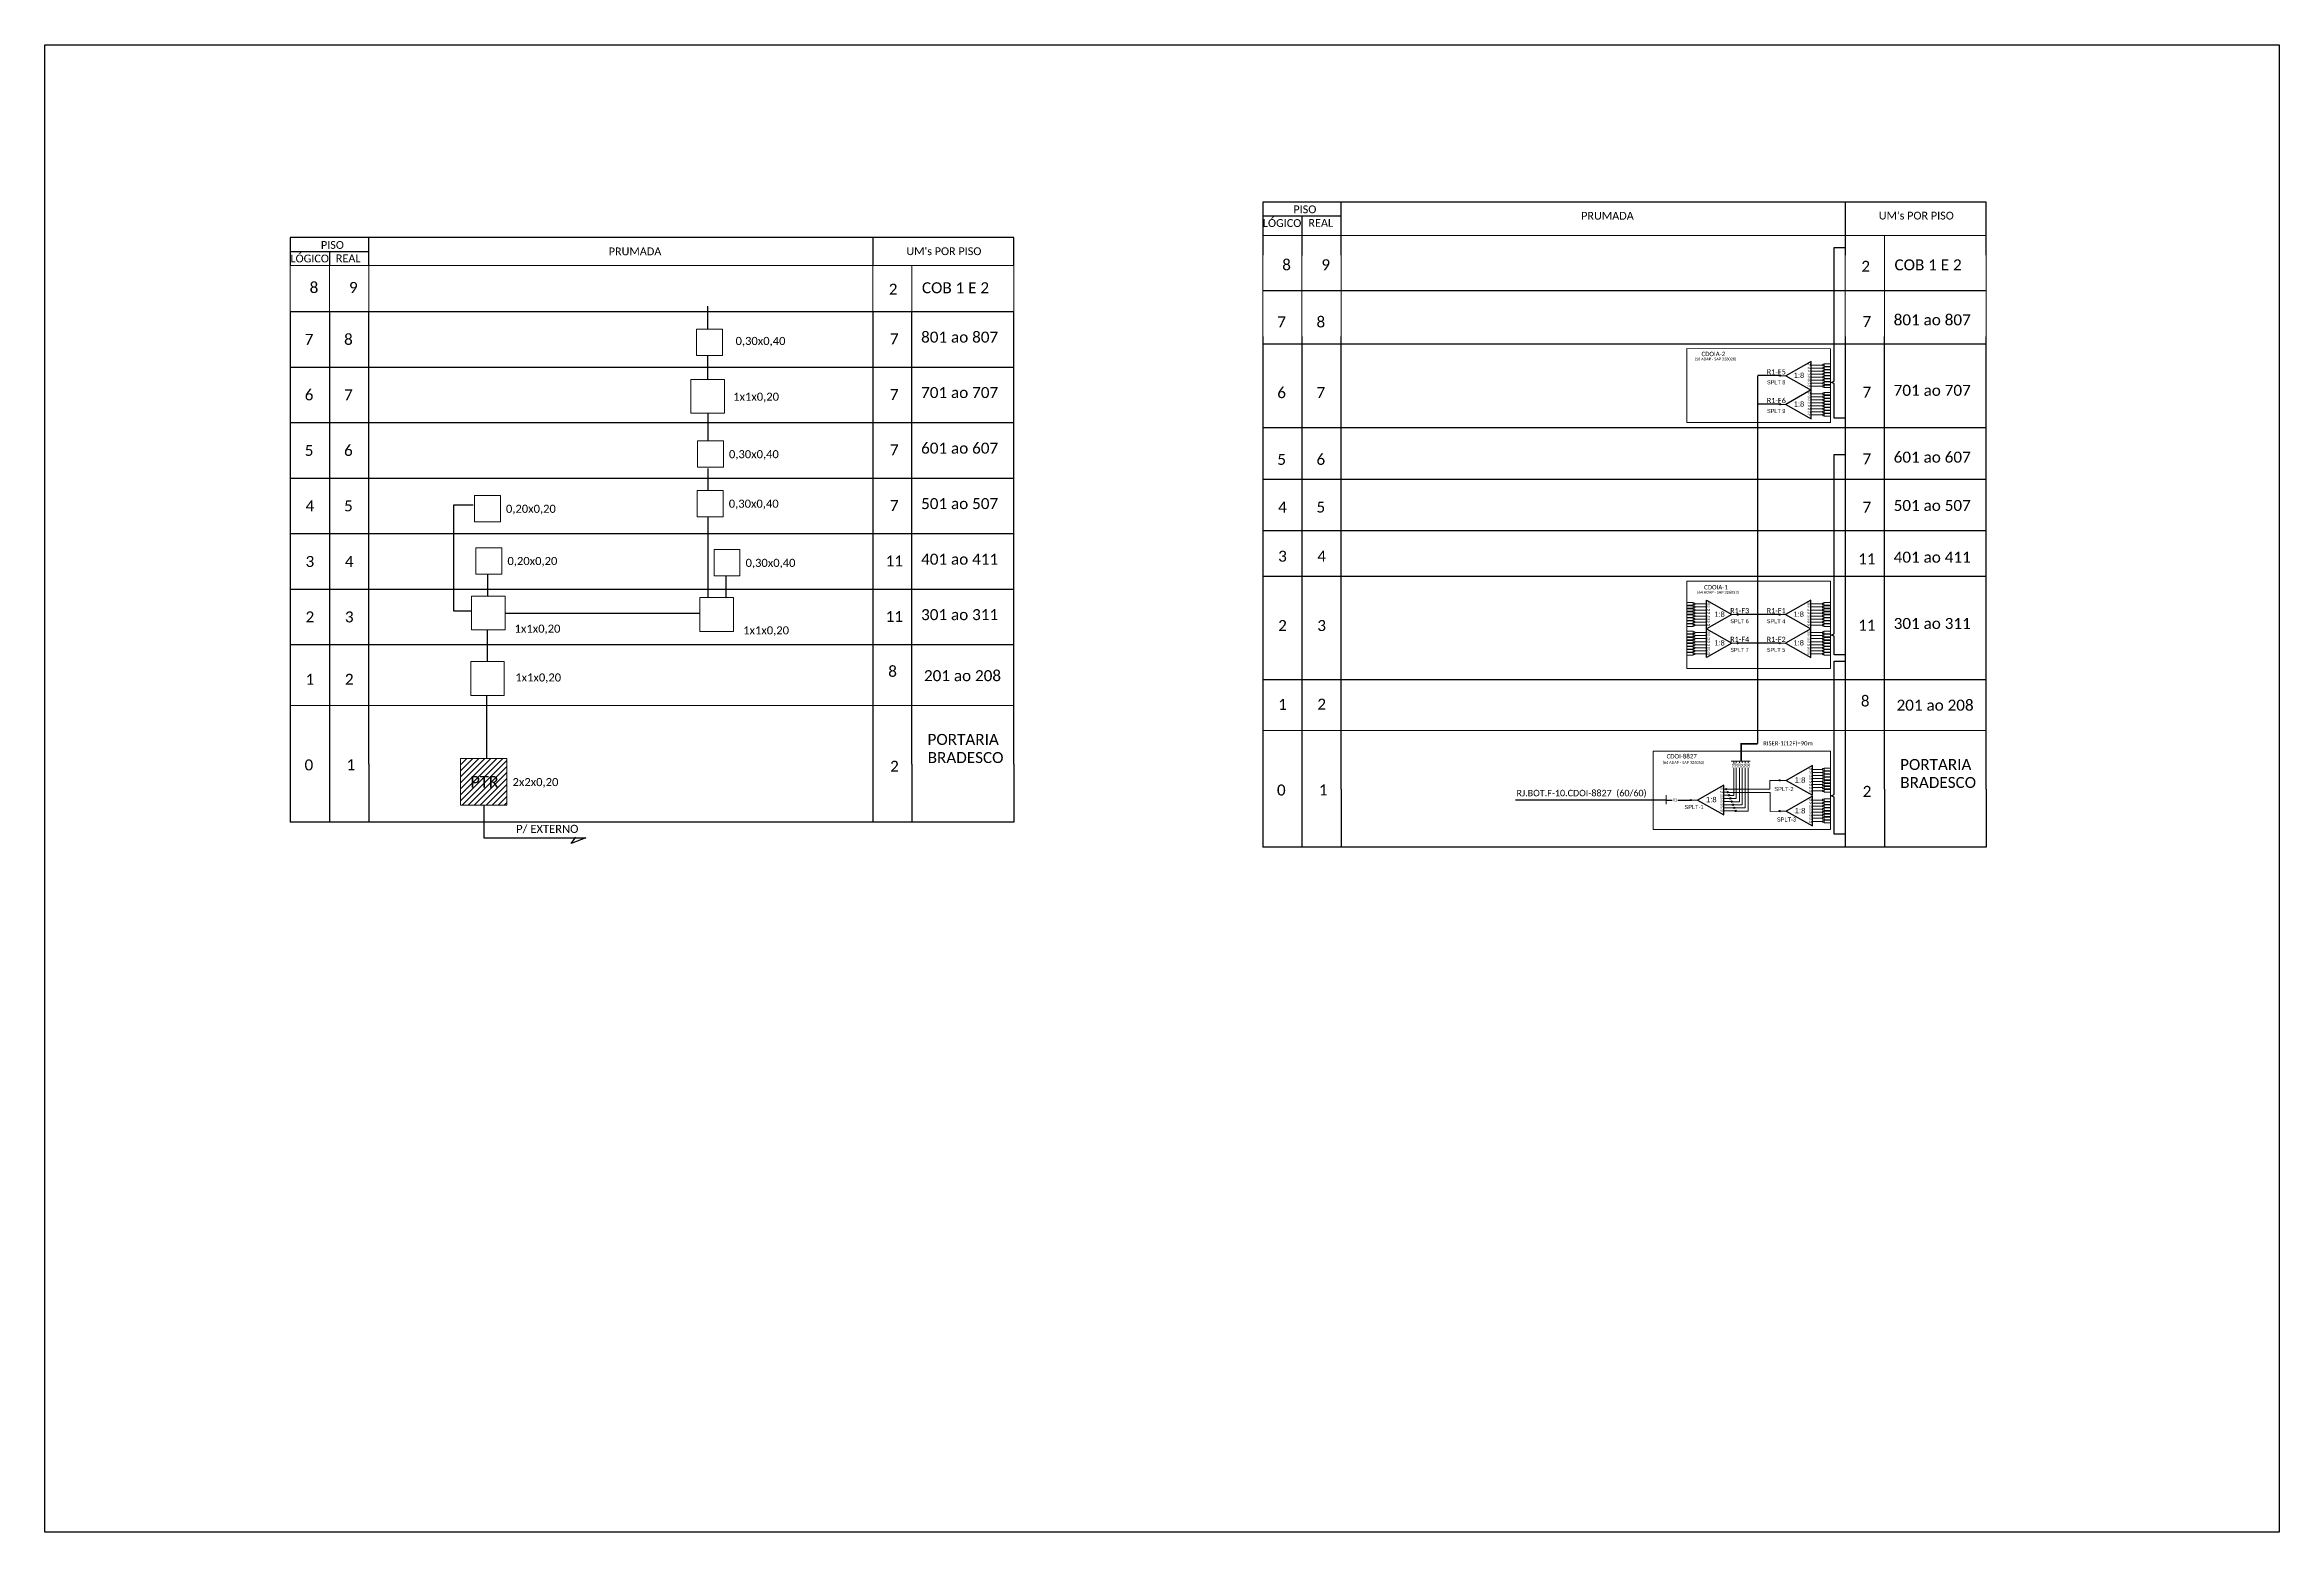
# Model space of a CAD drawing. Header units: metres. Extents: x -36 to 590097, y -8 to 9716508.
# Drawn here: x 588779 to 590097, y 9714613 to 9715491 of the extents above; entities that cross this region are included whole.
import ezdxf
from ezdxf.enums import TextEntityAlignment as Align

# ---------------------------------------------------------------- set-up
doc = ezdxf.new("R2010")
doc.units = ezdxf.units.M
doc.header["$LTSCALE"] = 0.5
doc.header["$MEASUREMENT"] = 0
doc.header["$PDMODE"] = 33
doc.header["$PDSIZE"] = 1e-05
doc.layers.add('DROP DE CLIENTE', color=140, linetype='Continuous')
doc.styles.add('ARIAL', font='arial.ttf')
doc.styles.add('WMF-Calibri0', font='calibri.ttf')

# ---------------------------------------------------------------- blocks, each defined once
blk = doc.blocks.new('SPLT_1-8_DIV_DIR')
h = blk.add_hatch(color=3)
h.dxf.hatch_style = 1
edge = h.paths.add_edge_path()
edge.add_arc((12.77, 4.04), 0.242, 0, 360)
h = blk.add_hatch(color=3)
h.dxf.hatch_style = 1
edge = h.paths.add_edge_path()
edge.add_arc((13.27, 2.88), 0.242, 0, 360)
h = blk.add_hatch(color=3)
h.dxf.hatch_style = 1
edge = h.paths.add_edge_path()
edge.add_arc((13.77, 1.73), 0.242, 0, 360)
h = blk.add_hatch(color=3)
h.dxf.hatch_style = 1
edge = h.paths.add_edge_path()
edge.add_arc((14.27, 0.58), 0.242, 0, 360)
h = blk.add_hatch(color=3)
h.dxf.hatch_style = 1
edge = h.paths.add_edge_path()
edge.add_arc((14.77, -0.58), 0.242, 0, 360)
h = blk.add_hatch(color=3)
h.dxf.hatch_style = 1
edge = h.paths.add_edge_path()
edge.add_arc((15.27, -1.73), 0.242, 0, 360)
h = blk.add_hatch(color=3)
h.dxf.hatch_style = 1
edge = h.paths.add_edge_path()
edge.add_arc((15.77, -2.88), 0.242, 0, 360)
h = blk.add_hatch(color=3)
h.dxf.hatch_style = 1
edge = h.paths.add_edge_path()
edge.add_arc((16.27, -4.04), 0.242, 0, 360)
at = {"color": 1, "lineweight": 0}
blk.add_lwpolyline([(2.22, 0), (0, 0)], dxfattribs=at)
at = {"color": 1}
blk.add_lwpolyline([(11.89, 5.45), (2.22, 0), (11.89, -5.45), (11.89, 5.45)], dxfattribs=at)
at = {"color": 7, "lineweight": 0}
for points in [[(12.77, 4.04), (11.89, 4.04)], [(11.89, 2.88), (13.27, 2.88)], [(11.89, 1.73), (13.77, 1.73)], [(11.89, 0.58), (14.27, 0.58)], [(11.89, -0.58), (14.77, -0.58)], [(11.89, -1.73), (15.27, -1.73)], [(11.89, -2.88), (15.77, -2.88)], [(11.89, -4.04), (16.27, -4.04)]]:
    blk.add_lwpolyline(points, dxfattribs=at)
at = {"color": 3}
for centre in [(12.77, 4.04), (13.27, 2.88), (13.77, 1.73), (14.27, 0.58), (14.77, -0.58), (15.27, -1.73), (15.77, -2.88), (16.27, -4.04)]:
    blk.add_circle(centre, 0.242, dxfattribs=at)
at = {"color": 1, "style": 'ARIAL'}
for s, height, p in [('1:8', 2, (5.35, -0.85)), ('S1', 0.75, (10.52, 3.77)), ('S2', 0.75, (10.52, 2.58)), ('S3', 0.75, (10.52, 1.37)), ('S4', 0.75, (10.52, 0.19)), ('S5', 0.75, (10.52, -1.02)), ('S6', 0.75, (10.52, -2.14)), ('S7', 0.75, (10.52, -3.24)), ('S8', 0.75, (10.52, -4.36))]:
    blk.add_text(s, height=height, dxfattribs=at).set_placement(p)
blk = doc.blocks.new('SPLITTER_')
blk.add_point((0, 0))
at = {"style": 'ARIAL', "flags": 4}
blk.add_attdef('SPLT', (0, -3.26), '', height=1.5, dxfattribs=at)
blk = doc.blocks.new('SPLT_1-8_SC-APC')
at = {"color": 1, "lineweight": 0}
blk.add_lwpolyline([(-17.04, -7.55), (-19.26, -7.55)], dxfattribs=at)
at = {"color": 1}
blk.add_lwpolyline([(-7.37, -2.1), (-17.04, -7.55), (-7.37, -13), (-7.37, -2.1)], dxfattribs=at)
at = {"color": 3, "lineweight": 0}
for points in [[(-2.99, -3.51), (-7.37, -3.51)], [(-7.37, -4.66), (-2.99, -4.66)], [(-7.37, -5.82), (-2.99, -5.82)], [(-7.37, -6.97), (-2.99, -6.97)], [(-7.37, -8.12), (-2.99, -8.12)], [(-2.41, -3.02), (-2.41, -4)], [(-2.41, -3.02), (0, -3.02)], [(-2.41, -4), (0, -4)], [(-2.41, -4.17), (-2.41, -5.16)], [(-2.41, -4.17), (0, -4.17)], [(-2.41, -5.16), (0, -5.16)], [(-2.41, -5.32), (-2.41, -6.31)], [(-2.41, -5.32), (0, -5.32)], [(-2.41, -6.31), (0, -6.31)], [(-2.41, -6.48), (-2.41, -7.46)], [(-2.41, -6.48), (0, -6.48)], [(-2.41, -7.46), (0, -7.46)], [(-2.41, -7.63), (-2.41, -8.62)], [(-2.41, -7.63), (0, -7.63)], [(-7.37, -9.28), (-2.99, -9.28)], [(-7.37, -10.43), (-2.99, -10.43)], [(-7.37, -11.58), (-2.99, -11.58)], [(-2.41, -8.62), (0, -8.62)], [(-2.41, -8.78), (-2.41, -9.77)], [(-2.41, -8.78), (0, -8.78)], [(-2.41, -9.77), (0, -9.77)], [(-2.41, -9.94), (-2.41, -10.92)], [(-2.41, -9.94), (0, -9.94)], [(-2.41, -10.92), (0, -10.92)], [(-2.41, -11.09), (-2.41, -12.08)], [(-2.41, -11.09), (0, -11.09)], [(-2.41, -12.08), (0, -12.08)]]:
    blk.add_lwpolyline(points, dxfattribs=at)
for points in [[(-2.99, -3.22), (-2.41, -3.22), (-2.41, -3.8), (-2.99, -3.8)], [(-2.99, -4.38), (-2.41, -4.38), (-2.41, -4.95), (-2.99, -4.95)], [(-2.99, -5.53), (-2.41, -5.53), (-2.41, -6.1), (-2.99, -6.1)], [(-2.99, -6.68), (-2.41, -6.68), (-2.41, -7.26), (-2.99, -7.26)], [(-2.99, -7.84), (-2.41, -7.84), (-2.41, -8.41), (-2.99, -8.41)], [(-2.99, -8.99), (-2.41, -8.99), (-2.41, -9.56), (-2.99, -9.56)], [(-2.99, -10.14), (-2.41, -10.14), (-2.41, -10.72), (-2.99, -10.72)], [(-2.99, -11.3), (-2.41, -11.3), (-2.41, -11.87), (-2.99, -11.87)]]:
    blk.add_lwpolyline(points, close=True, dxfattribs=at)
at = {"color": 1, "style": 'ARIAL'}
for s, height, p in [('1:8', 2, (-13.91, -8.4)), ('S1', 0.75, (-8.74, -3.78)), ('S2', 0.75, (-8.74, -4.97)), ('S3', 0.75, (-8.74, -6.18)), ('S4', 0.75, (-8.74, -7.36)), ('S5', 0.75, (-8.74, -8.57)), ('S6', 0.75, (-8.74, -9.69)), ('S7', 0.75, (-8.74, -10.78)), ('S8', 0.75, (-8.74, -11.9))]:
    blk.add_text(s, height=height, dxfattribs=at).set_placement(p)
blk = doc.blocks.new('SPLT_1-8_SC-APC_ESQ')
at = {"color": 3, "lineweight": 0}
for points in [[(2.41, -3.02), (0, -3.02)], [(2.41, -4), (0, -4)], [(2.41, -4.17), (0, -4.17)], [(2.41, -5.16), (0, -5.16)], [(2.41, -5.32), (0, -5.32)], [(2.41, -6.31), (0, -6.31)], [(2.41, -6.48), (0, -6.48)], [(2.41, -7.46), (0, -7.46)], [(2.41, -7.63), (0, -7.63)], [(2.41, -3.02), (2.41, -4)], [(2.41, -4.17), (2.41, -5.16)], [(2.41, -5.32), (2.41, -6.31)], [(2.41, -6.48), (2.41, -7.46)], [(2.41, -7.63), (2.41, -8.62)], [(2.99, -3.51), (7.37, -3.51)], [(7.37, -4.66), (2.99, -4.66)], [(7.37, -5.82), (2.99, -5.82)], [(7.37, -6.97), (2.99, -6.97)], [(7.37, -8.12), (2.99, -8.12)], [(2.41, -8.62), (0, -8.62)], [(2.41, -8.78), (0, -8.78)], [(2.41, -9.77), (0, -9.77)], [(2.41, -9.94), (0, -9.94)], [(2.41, -10.92), (0, -10.92)], [(2.41, -11.09), (0, -11.09)], [(2.41, -12.08), (0, -12.08)], [(2.41, -8.78), (2.41, -9.77)], [(2.41, -9.94), (2.41, -10.92)], [(2.41, -11.09), (2.41, -12.08)], [(7.37, -9.28), (2.99, -9.28)], [(7.37, -10.43), (2.99, -10.43)], [(7.37, -11.58), (2.99, -11.58)]]:
    blk.add_lwpolyline(points, dxfattribs=at)
for points in [[(2.99, -3.22), (2.41, -3.22), (2.41, -3.8), (2.99, -3.8)], [(2.99, -4.38), (2.41, -4.38), (2.41, -4.95), (2.99, -4.95)], [(2.99, -5.53), (2.41, -5.53), (2.41, -6.1), (2.99, -6.1)], [(2.99, -6.68), (2.41, -6.68), (2.41, -7.26), (2.99, -7.26)], [(2.99, -7.84), (2.41, -7.84), (2.41, -8.41), (2.99, -8.41)], [(2.99, -8.99), (2.41, -8.99), (2.41, -9.56), (2.99, -9.56)], [(2.99, -10.14), (2.41, -10.14), (2.41, -10.72), (2.99, -10.72)], [(2.99, -11.3), (2.41, -11.3), (2.41, -11.87), (2.99, -11.87)]]:
    blk.add_lwpolyline(points, close=True, dxfattribs=at)
at = {"color": 1}
blk.add_lwpolyline([(7.37, -2.1), (17.04, -7.55), (7.37, -13), (7.37, -2.1)], dxfattribs=at)
at = {"color": 1, "lineweight": 0}
blk.add_lwpolyline([(17.04, -7.55), (19.26, -7.55)], dxfattribs=at)
at = {"color": 1, "style": 'ARIAL'}
for s, height, p in [('S5', 0.75, (7.55, -8.57)), ('S3', 0.75, (7.55, -6.18)), ('S4', 0.75, (7.55, -7.36)), ('S2', 0.75, (7.56, -4.97)), ('S1', 0.75, (7.7, -3.78)), ('1:8', 2, (10.45, -8.4)), ('S6', 0.75, (7.55, -9.69)), ('S7', 0.75, (7.55, -10.78)), ('S8', 0.75, (7.55, -11.9))]:
    blk.add_text(s, height=height, dxfattribs=at).set_placement(p)

msp = doc.modelspace()

# ---------------------------------------------------------------- hatches: boundary and pattern name
h = msp.add_hatch(color=3)
h.dxf.hatch_style = 1
edge = h.paths.add_edge_path()
edge.add_arc((589802.2, 9715295.3), 0.398, 0, 360)
h = msp.add_hatch(color=3)
h.dxf.hatch_style = 1
edge = h.paths.add_edge_path()
edge.add_arc((589802.2, 9715278.4), 0.398, 0, 360)
h = msp.add_hatch(color=3)
h.dxf.hatch_style = 1
edge = h.paths.add_edge_path()
edge.add_arc((589777.3, 9715154.4), 0.398, 0, 360)
h = msp.add_hatch(color=3)
h.dxf.hatch_style = 1
edge = h.paths.add_edge_path()
edge.add_arc((589802.1, 9715154.4), 0.398, 0, 360)
h = msp.add_hatch(color=3)
h.dxf.hatch_style = 1
edge = h.paths.add_edge_path()
edge.add_arc((589777.3, 9715137.5), 0.398, 0, 360)
h = msp.add_hatch(color=3)
h.dxf.hatch_style = 1
edge = h.paths.add_edge_path()
edge.add_arc((589802.1, 9715137.5), 0.398, 0, 360)
h = msp.add_hatch()
h.set_pattern_fill('ANSI31', color=1, scale=20, style=0)
h.set_pattern_definition([(45, (587801.0957, 9714273.943), (-1.767767, 1.767767), [])])
h.paths.add_polyline_path([(589024.3, 9715041.9), (589051.5, 9715041.9), (589051.5, 9715069.4), (589024.3, 9715069.4)])
h.paths.add_polyline_path([(589028.3, 9715050.6), (589048.5, 9715050.6), (589048.5, 9715060.9), (589028.3, 9715060.9)], flags=24)
h = msp.add_hatch(color=3)
h.dxf.hatch_style = 1
edge = h.paths.add_edge_path()
edge.add_arc((589749.7, 9715045), 0.387, 0, 360)
h = msp.add_hatch(color=3)
h.dxf.hatch_style = 1
edge = h.paths.add_edge_path()
edge.add_arc((589802.1, 9715056.6), 0.387, 0, 360)
h = msp.add_hatch(color=3)
h.dxf.hatch_style = 1
edge = h.paths.add_edge_path()
edge.add_arc((589802.1, 9715038.5), 0.387, 0, 360)

# ---------------------------------------------------------------- linework, layer by layer
at = {"color": 3}
for p, q in [((589834.3, 9715360.8), (589834.3, 9715370.9)), ((589834.3, 9715370.9), (589840.6, 9715370.9)), ((589834.3, 9715238.8), (589834.3, 9715248.8)), ((589834.3, 9715248.8), (589840.6, 9715248.8)), ((589170.2, 9715227.8), (589170.2, 9715240.5)), ((589170.2, 9715164.6), (589170.2, 9715211.6)), ((589040.4, 9715165.6), (589040.4, 9715178.3)), ((589180.9, 9715164.5), (589180.9, 9715177.2)), ((589050.6, 9715155.3), (589165.4, 9715155.3)), ((589040.1, 9715126.9), (589040.1, 9715145.1)), ((589834.3, 9715116.9), (589834.3, 9715126.9)), ((589834.3, 9715126.9), (589840.6, 9715126.9)), ((589039.8, 9715069.9), (589039.8, 9715106.6))]:
    msp.add_line(p, q, dxfattribs=at)
at = {"color": 0}
for p, q in [((588923.8, 9715066.1), (588923.8, 9715031.9)), ((588947, 9715066.1), (588947, 9715031.9)), ((588970.1, 9715066.1), (588970.1, 9715031.9)), ((589267.3, 9715066.1), (589267.3, 9715031.9)), ((589290.4, 9715066.1), (589290.4, 9715031.9)), ((589497.3, 9715051.3), (589497.3, 9715017.2)), ((589520.4, 9715051.3), (589520.4, 9715017.2)), ((589543.6, 9715051.3), (589543.6, 9715017.2)), ((589840.7, 9715051.3), (589840.7, 9715017.2)), ((589863.9, 9715051.3), (589863.9, 9715017.2))]:
    msp.add_line(p, q, dxfattribs=at)
for p, q in [((589350.5, 9715066.1), (589350.5, 9715031.9)), ((589923.9, 9715051.3), (589923.9, 9715017.2)), ((589350.5, 9715031.9), (588923.8, 9715031.9)), ((589923.9, 9715017.2), (589497.3, 9715017.2))]:
    msp.add_line(p, q)
at = {"color": 3, "lineweight": 0}
for p, q in [((589827.4, 9715063), (589821.4, 9715063)), ((589821.4, 9715061.2), (589827.4, 9715061.2)), ((589821.4, 9715059.5), (589827.4, 9715059.5)), ((589827.4, 9715063.5), (589828.3, 9715063.5)), ((589827.4, 9715062.6), (589827.4, 9715063.5)), ((589828.3, 9715062.6), (589827.4, 9715062.6)), ((589827.4, 9715061.7), (589828.3, 9715061.7)), ((589827.4, 9715060.8), (589827.4, 9715061.7)), ((589828.3, 9715060.8), (589827.4, 9715060.8)), ((589827.4, 9715059.9), (589828.3, 9715059.9)), ((589827.4, 9715059), (589827.4, 9715059.9)), ((589828.3, 9715059), (589827.4, 9715059)), ((589827.4, 9715058.1), (589828.3, 9715058.1)), ((589827.4, 9715057.2), (589827.4, 9715058.1)), ((589828.3, 9715063.8), (589828.3, 9715062.3)), ((589828.3, 9715063.8), (589832, 9715063.8)), ((589828.3, 9715063.5), (589828.3, 9715062.6)), ((589828.3, 9715062.3), (589832, 9715062.3)), ((589828.3, 9715062), (589828.3, 9715060.5)), ((589828.3, 9715062), (589832, 9715062)), ((589828.3, 9715061.7), (589828.3, 9715060.8)), ((589828.3, 9715060.5), (589832, 9715060.5)), ((589828.3, 9715060.2), (589828.3, 9715058.7)), ((589828.3, 9715060.2), (589832, 9715060.2)), ((589828.3, 9715059.9), (589828.3, 9715059)), ((589828.3, 9715058.7), (589832, 9715058.7)), ((589828.3, 9715058.4), (589828.3, 9715056.9)), ((589828.3, 9715058.4), (589832, 9715058.4)), ((589828.3, 9715058.1), (589828.3, 9715057.2)), ((589821.4, 9715057.7), (589827.4, 9715057.7)), ((589821.4, 9715055.9), (589827.4, 9715055.9)), ((589821.4, 9715054.1), (589827.4, 9715054.1)), ((589821.4, 9715052.3), (589827.4, 9715052.3)), ((589821.4, 9715050.5), (589827.4, 9715050.5)), ((589827.4, 9715045), (589821.5, 9715045)), ((589828.3, 9715057.2), (589827.4, 9715057.2)), ((589827.4, 9715056.3), (589828.3, 9715056.3)), ((589827.4, 9715055.4), (589827.4, 9715056.3)), ((589828.3, 9715055.4), (589827.4, 9715055.4)), ((589827.4, 9715054.5), (589828.3, 9715054.5)), ((589827.4, 9715053.6), (589827.4, 9715054.5)), ((589828.3, 9715053.6), (589827.4, 9715053.6)), ((589827.4, 9715052.7), (589828.3, 9715052.7)), ((589827.4, 9715051.8), (589827.4, 9715052.7)), ((589828.3, 9715051.8), (589827.4, 9715051.8)), ((589827.4, 9715050.9), (589828.3, 9715050.9)), ((589827.4, 9715050), (589827.4, 9715050.9)), ((589828.3, 9715050), (589827.4, 9715050)), ((589827.4, 9715045.4), (589828.3, 9715045.4)), ((589827.4, 9715044.5), (589827.4, 9715045.4)), ((589828.3, 9715056.9), (589832, 9715056.9)), ((589828.3, 9715056.6), (589828.3, 9715055.1)), ((589828.3, 9715056.6), (589832, 9715056.6)), ((589828.3, 9715056.3), (589828.3, 9715055.4)), ((589828.3, 9715055.1), (589832, 9715055.1)), ((589828.3, 9715054.8), (589828.3, 9715053.3)), ((589828.3, 9715054.8), (589832, 9715054.8)), ((589828.3, 9715054.5), (589828.3, 9715053.6)), ((589828.3, 9715053.3), (589832, 9715053.3)), ((589828.3, 9715053), (589828.3, 9715051.5)), ((589828.3, 9715053), (589832, 9715053)), ((589828.3, 9715052.7), (589828.3, 9715051.8)), ((589828.3, 9715051.5), (589832, 9715051.5)), ((589828.3, 9715051.2), (589828.3, 9715049.7)), ((589828.3, 9715051.2), (589832, 9715051.2)), ((589828.3, 9715050.9), (589828.3, 9715050)), ((589828.3, 9715049.7), (589832, 9715049.7)), ((589828.3, 9715045.7), (589828.3, 9715044.2)), ((589828.3, 9715045.7), (589832, 9715045.7)), ((589828.3, 9715045.4), (589828.3, 9715044.5)), ((589821.5, 9715043.2), (589827.4, 9715043.2)), ((589821.5, 9715041.4), (589827.4, 9715041.4)), ((589821.5, 9715039.6), (589827.4, 9715039.6)), ((589821.5, 9715037.8), (589827.4, 9715037.8)), ((589821.5, 9715036), (589827.4, 9715036)), ((589821.5, 9715034.2), (589827.4, 9715034.2)), ((589821.5, 9715032.4), (589827.4, 9715032.4)), ((589828.3, 9715044.5), (589827.4, 9715044.5)), ((589827.4, 9715043.6), (589828.3, 9715043.6)), ((589827.4, 9715042.7), (589827.4, 9715043.6)), ((589828.3, 9715042.7), (589827.4, 9715042.7)), ((589827.4, 9715041.8), (589828.3, 9715041.8)), ((589827.4, 9715040.9), (589827.4, 9715041.8)), ((589828.3, 9715040.9), (589827.4, 9715040.9)), ((589827.4, 9715040), (589828.3, 9715040)), ((589827.4, 9715039.1), (589827.4, 9715040)), ((589828.3, 9715039.1), (589827.4, 9715039.1)), ((589827.4, 9715038.2), (589828.3, 9715038.2)), ((589827.4, 9715037.3), (589827.4, 9715038.2)), ((589828.3, 9715037.3), (589827.4, 9715037.3)), ((589827.4, 9715036.4), (589828.3, 9715036.4)), ((589827.4, 9715035.5), (589827.4, 9715036.4)), ((589828.3, 9715035.5), (589827.4, 9715035.5)), ((589827.4, 9715034.6), (589828.3, 9715034.6)), ((589827.4, 9715033.7), (589827.4, 9715034.6)), ((589828.3, 9715033.7), (589827.4, 9715033.7)), ((589827.4, 9715032.8), (589828.3, 9715032.8)), ((589827.4, 9715031.9), (589827.4, 9715032.8)), ((589828.3, 9715031.9), (589827.4, 9715031.9)), ((589828.3, 9715044.2), (589832, 9715044.2)), ((589828.3, 9715043.9), (589828.3, 9715042.4)), ((589828.3, 9715043.9), (589832, 9715043.9)), ((589828.3, 9715043.6), (589828.3, 9715042.7)), ((589828.3, 9715042.4), (589832, 9715042.4)), ((589828.3, 9715042.1), (589828.3, 9715040.6)), ((589828.3, 9715042.1), (589832, 9715042.1)), ((589828.3, 9715041.8), (589828.3, 9715040.9)), ((589828.3, 9715040.6), (589832, 9715040.6)), ((589828.3, 9715040.3), (589828.3, 9715038.8)), ((589828.3, 9715040.3), (589832, 9715040.3)), ((589828.3, 9715040), (589828.3, 9715039.1)), ((589828.3, 9715038.8), (589832, 9715038.8)), ((589828.3, 9715038.5), (589828.3, 9715037)), ((589828.3, 9715038.5), (589832, 9715038.5)), ((589828.3, 9715038.2), (589828.3, 9715037.3)), ((589828.3, 9715037), (589832, 9715037)), ((589828.3, 9715036.7), (589828.3, 9715035.2)), ((589828.3, 9715036.7), (589832, 9715036.7)), ((589828.3, 9715036.4), (589828.3, 9715035.5)), ((589828.3, 9715035.2), (589832, 9715035.2)), ((589828.3, 9715034.9), (589828.3, 9715033.4)), ((589828.3, 9715034.9), (589832, 9715034.9)), ((589828.3, 9715034.6), (589828.3, 9715033.7)), ((589828.3, 9715033.4), (589832, 9715033.4)), ((589828.3, 9715033.1), (589828.3, 9715031.6)), ((589828.3, 9715033.1), (589832, 9715033.1)), ((589828.3, 9715032.8), (589828.3, 9715031.9)), ((589828.3, 9715031.6), (589832, 9715031.6))]:
    msp.add_line(p, q, dxfattribs=at)
msp.add_lwpolyline([(590096.7, 9714613.1), (588779, 9714613.1), (588779, 9715490.5), (590096.7, 9715490.5)], close=True)
at = {"color": 0}
for points in [[(589923.9, 9715397.7), (589497.3, 9715397.7)], [(589497.3, 9715389.5), (589543.6, 9715389.5)], [(589350.5, 9715376.7), (588923.8, 9715376.7)], [(588923.8, 9715368.5), (588970.1, 9715368.5)], [(589497.3, 9715345.5), (589923.9, 9715345.5)], [(588923.8, 9715333.1), (589350.5, 9715333.1)]]:
    msp.add_lwpolyline(points, dxfattribs=at)
for points in [[(589497.3, 9715397.7), (589497.3, 9715366.4)], [(589520.4, 9715389.5), (589520.4, 9715366.2)], [(589543.6, 9715366.3), (589543.6, 9715397.7)], [(589840.7, 9715397.7), (589840.7, 9715366.3)], [(589923.9, 9715366.3), (589923.9, 9715397.7)], [(588923.8, 9715376.7), (588923.8, 9715360.3)], [(588970.1, 9715360.3), (588970.1, 9715376.7)], [(589267.3, 9715376.7), (589267.3, 9715360.3)], [(589350.5, 9715360.3), (589350.5, 9715376.7)], [(588947, 9715368.5), (588947, 9715360.3)], [(589497.3, 9715345.5), (589923.9, 9715345.5)], [(589497.3, 9715345.5), (589923.9, 9715345.5)], [(588923.8, 9715333.1), (589350.5, 9715333.1)], [(588923.8, 9715333.1), (589350.5, 9715333.1)], [(588923.8, 9715333.1), (588923.8, 9715066.1)], [(588947, 9715333.1), (588947, 9715066.1)], [(588970.1, 9715066.1), (588970.1, 9715333.1)], [(589267.3, 9715333.1), (589267.3, 9715066.1)], [(589290.4, 9715066.1), (589290.4, 9715333.1)], [(589350.5, 9715066.1), (589350.5, 9715333.1)], [(589497.3, 9715318.4), (589497.3, 9715051.3)], [(589497.3, 9715314), (589923.9, 9715314)], [(589520.4, 9715318.4), (589520.4, 9715051.3)], [(589543.6, 9715051.3), (589543.6, 9715318.4)], [(589840.7, 9715318.4), (589840.7, 9715051.3)], [(589863.9, 9715051.3), (589863.9, 9715318.4)], [(589923.9, 9715051.3), (589923.9, 9715318.4)], [(588923.8, 9715300.4), (589350.5, 9715300.4)], [(588923.8, 9715267.6), (589350.5, 9715267.6)], [(589497.3, 9715264.8), (589923.9, 9715264.8)], [(588923.8, 9715234.9), (589350.5, 9715234.9)], [(589497.3, 9715234.3), (589923.9, 9715234.3)], [(589497.3, 9715204), (589923.9, 9715204)], [(588923.8, 9715202.1), (589350.5, 9715202.1)], [(589497.3, 9715177.1), (589923.9, 9715177.1)], [(588923.8, 9715169.4), (589350.5, 9715169.4)], [(588923.8, 9715136.7), (589350.5, 9715136.7)], [(589497.3, 9715116.1), (589923.9, 9715116.1)]]:
    msp.add_lwpolyline(points)
at = {"color": 3}
for points in [[(589840.6, 9715270.3), (589834.3, 9715270.3), (589834.3, 9715290.6), (589832.7, 9715291.2), (589834.3, 9715292.1), (589834.3, 9715370.9)], [(589169.9, 9715336.3), (589169.9, 9715322.6)], [(589169.9, 9715307), (589169.9, 9715293.3)], [(589170.1, 9715273.1), (589170.1, 9715256.9)], [(589840.6, 9715130.7), (589834.3, 9715130.7), (589834.3, 9715141.6), (589832.7, 9715142.2), (589834.3, 9715143.1), (589834.3, 9715244.2)], [(589031.7, 9715219), (589020.1, 9715219), (589020.1, 9715156.6), (589030.3, 9715156.6)], [(589840.5, 9715024.9), (589834.3, 9715024.9), (589834.3, 9715046.7), (589832.7, 9715047.4), (589834.3, 9715048.3), (589834.3, 9715117.4)], [(589735.2, 9715045), (589738.7, 9715045)], [(589742, 9715045), (589745, 9715045)], [(589745, 9715045), (589749.7, 9715045)]]:
    msp.add_lwpolyline(points, dxfattribs=at)
at = {"lineweight": 0}
for points in [[(589178.7, 9715322.8), (589163.4, 9715322.8), (589163.4, 9715307.2), (589178.7, 9715307.2)], [(589179.9, 9715293.1), (589160.1, 9715293.1), (589160.1, 9715273.1), (589179.9, 9715273.1)], [(589179.2, 9715256.8), (589163.9, 9715256.8), (589163.9, 9715241.3), (589179.2, 9715241.3)], [(589047.7, 9715224.6), (589032.4, 9715224.6), (589032.4, 9715209), (589047.7, 9715209)], [(589179.1, 9715227.6), (589163.8, 9715227.6), (589163.8, 9715212), (589179.1, 9715212)], [(589048.6, 9715193.8), (589033.2, 9715193.8), (589033.2, 9715178.3), (589048.6, 9715178.3)], [(589189, 9715192.7), (589173.7, 9715192.7), (589173.7, 9715177.2), (589189, 9715177.2)], [(589050.5, 9715165.3), (589030.7, 9715165.3), (589030.7, 9715145.3), (589050.5, 9715145.3)], [(589185.2, 9715164.4), (589165.4, 9715164.4), (589165.4, 9715144.3), (589185.2, 9715144.3)], [(589050, 9715126.7), (589030.2, 9715126.7), (589030.2, 9715106.6), (589050, 9715106.6)]]:
    msp.add_lwpolyline(points, close=True, dxfattribs=at)
at = {"color": 5}
for points in [[(589802.2, 9715295.3), (589789.1, 9715295.3)], [(589802.2, 9715278.4), (589789.1, 9715278.4)], [(589802, 9715154.4), (589777.7, 9715154.4)], [(589802, 9715137.5), (589777.7, 9715137.5)]]:
    msp.add_lwpolyline(points, dxfattribs=at)
at = {"color": 1, "lineweight": 0}
msp.add_lwpolyline([(589024.3, 9715069.4), (589051.5, 9715069.4), (589051.5, 9715041.9), (589024.3, 9715041.9)], close=True, dxfattribs=at)
at = {"color": 1}
for points in [[(589821.4, 9715065.3), (589806, 9715056.6), (589821.4, 9715047.9), (589821.4, 9715065.3)], [(589821.5, 9715047.2), (589806, 9715038.5), (589821.5, 9715029.8), (589821.5, 9715047.2)], [(589037.9, 9715041.9), (589037.9, 9715022.6), (589098.2, 9715022.6)], [(589089.4, 9715019.4), (589092.2, 9715023.1)], [(589098.2, 9715022.6), (589089.4, 9715019.4)]]:
    msp.add_lwpolyline(points, dxfattribs=at)
at = {"color": 1, "const_width": 0.96}
msp.add_lwpolyline([(589646.2, 9715045), (589735, 9715045)], dxfattribs=at)
at = {"color": 1, "lineweight": 0}
for points in [[(589806, 9715056.6), (589802.4, 9715056.6)], [(589806, 9715038.5), (589802.4, 9715038.5)]]:
    msp.add_lwpolyline(points, dxfattribs=at)
at = {"color": 3}
for centre, radius in [((589802.2, 9715295.3), 0.398), ((589802.2, 9715278.4), 0.398), ((589777.3, 9715154.4), 0.398), ((589802.1, 9715154.4), 0.398), ((589777.3, 9715137.5), 0.398), ((589802.1, 9715137.5), 0.398), ((589749.7, 9715045), 0.387), ((589802.1, 9715056.6), 0.387), ((589802.1, 9715038.5), 0.387)]:
    msp.add_circle(centre, radius, dxfattribs=at)
at = {"layer": 'DROP DE CLIENTE', "color": 0, "lineweight": 0}
for p, q in [((589497.3, 9715377.9), (589923.9, 9715377.9)), ((589863.9, 9715318.4), (589863.9, 9715377.9)), ((589497.3, 9715366.4), (589497.3, 9715318.4)), ((589520.4, 9715366.2), (589520.4, 9715318.4)), ((589543.6, 9715366.3), (589543.6, 9715318.4)), ((589840.7, 9715366.3), (589840.7, 9715318.4)), ((589923.9, 9715366.3), (589923.9, 9715318.4)), ((588923.8, 9715360.3), (589350.5, 9715360.3)), ((588923.8, 9715360.3), (588923.8, 9715333.1)), ((588947, 9715360.3), (588947, 9715333.1)), ((588970.1, 9715360.3), (588970.1, 9715333.1)), ((589267.3, 9715360.3), (589267.3, 9715333.1)), ((589290.4, 9715333.1), (589290.4, 9715360.4)), ((589350.5, 9715360.3), (589350.5, 9715333.1)), ((588923.8, 9715100.7), (589350.5, 9715100.7)), ((589497.3, 9715085.9), (589923.9, 9715085.9))]:
    msp.add_line(p, q, dxfattribs=at)
at = {"layer": 'DROP DE CLIENTE', "color": 1, "lineweight": 0}
for p, q in [((589747.4, 9715311.3), (589747.4, 9715267.6)), ((589747.4, 9715174.1), (589747.4, 9715122.6)), ((589735.2, 9715047.9), (589735.2, 9715042.5))]:
    msp.add_line(p, q, dxfattribs=at)
at = {"layer": 'DROP DE CLIENTE', "color": 5, "lineweight": 0}
for p, q in [((589773.4, 9715067.9), (589784.6, 9715067.9)), ((589775, 9715066.6), (589775, 9715067.9)), ((589775, 9715047.7), (589775, 9715063.8)), ((589776.5, 9715066.9), (589776.5, 9715067.9)), ((589776.5, 9715045.8), (589776.5, 9715063.8)), ((589778.3, 9715066.9), (589778.3, 9715067.9)), ((589778.3, 9715044), (589778.3, 9715063.8)), ((589780, 9715066.9), (589780, 9715067.9)), ((589780, 9715042.1), (589780, 9715063.8)), ((589781.8, 9715066.9), (589781.8, 9715067.9)), ((589781.8, 9715040.3), (589781.8, 9715063.8)), ((589783.5, 9715066.9), (589783.5, 9715067.9)), ((589783.5, 9715038.4), (589783.5, 9715063.8)), ((589770.7, 9715051.4), (589775, 9715051.4)), ((589770.9, 9715051.4), (589796.3, 9715051.4)), ((589771.5, 9715049.5), (589776.5, 9715049.5)), ((589771.5, 9715049.5), (589796.4, 9715049.5)), ((589772.5, 9715047.7), (589775, 9715047.7)), ((589773, 9715045.8), (589776.5, 9715045.8)), ((589796.3, 9715056.5), (589802.1, 9715056.6)), ((589796.3, 9715051.4), (589796.3, 9715056.5)), ((589796.4, 9715049.5), (589796.4, 9715038.3)), ((589773.7, 9715044), (589778.3, 9715044)), ((589774.7, 9715042.1), (589780, 9715042.1)), ((589775.5, 9715040.3), (589781.8, 9715040.3)), ((589776.3, 9715038.4), (589783.5, 9715038.4)), ((589796.4, 9715038.3), (589802.1, 9715038.5))]:
    msp.add_line(p, q, dxfattribs=at)
at = {"layer": 'DROP DE CLIENTE', "color": 1, "lineweight": 0}
for points in [[(589747.4, 9715267.6), (589832, 9715267.6), (589832, 9715311.2), (589747.4, 9715311.3)], [(589747.4, 9715122.6), (589832, 9715122.6), (589832, 9715174.1), (589747.4, 9715174.1)]]:
    msp.add_lwpolyline(points, dxfattribs=at)
at = {"layer": 'DROP DE CLIENTE', "color": 5, "lineweight": 0, "const_width": 0.96}
for points in [[(589789.1, 9715078.2), (589789.1, 9715295.3)], [(589789.1, 9715078.2), (589779.4, 9715078.2), (589779.4, 9715067.9)]]:
    msp.add_lwpolyline(points, dxfattribs=at)
at = {"layer": 'DROP DE CLIENTE', "color": 1, "lineweight": 0}
msp.add_lwpolyline([(589832, 9715073.8), (589727.5, 9715073.8), (589727.5, 9715027.7), (589832, 9715027.7)], close=True, dxfattribs=at)

# ---------------------------------------------------------------- block references
ref = msp.add_blockref('SPLITTER_', (589804.7, 9715295.3), dxfattribs=dict(xscale=-1.552395649836399, yscale=1.552395649254322, zscale=1.552395649813116))
ref.add_attrib('SPLT', 'SPLT 8', (589794.6, 9715290.2), dxfattribs={"height": 2.33, "style": 'ARIAL'})
at = {"color": 3, "zscale": 1.552395649813116}
for p, xscale, yscale in [((589832.1, 9715307), 1.552395649836399, 1.552395649254322), ((589832.1, 9715290.1), 1.552395649836399, 1.552395649254322), ((589831.9, 9715166.1), 1.552395649813116, 1.552395649813116), ((589831.9, 9715149.2), 1.552395649813116, 1.552395649813116)]:
    msp.add_blockref('SPLT_1-8_SC-APC', p, dxfattribs=dict(at, xscale=xscale, yscale=yscale))
ref = msp.add_blockref('SPLITTER_', (589804.7, 9715278.4), dxfattribs=dict(xscale=-1.552395649836399, yscale=1.552395649254322, zscale=1.552395649813116))
ref.add_attrib('SPLT', 'SPLT 9', (589794.6, 9715273.3), dxfattribs={"height": 2.33, "style": 'ARIAL'})
for name, p, xscale, yscale, zscale in [('SPLT_1-8_SC-APC_ESQ', (589747.4, 9715166.1), 1.552395649813116, 1.552395649813116, 1.552395649813116), ('SPLT_1-8_SC-APC_ESQ', (589747.4, 9715149.2), 1.552395649813116, 1.552395649813116, 1.552395649813116), ('SPLT_1-8_DIV_DIR', (589750.1, 9715045), 1.6, 1.6, 1.6)]:
    msp.add_blockref(name, p, dxfattribs=dict(xscale=xscale, yscale=yscale, zscale=zscale))
ref = msp.add_blockref('SPLITTER_', (589783.2, 9715154.4), dxfattribs=dict(xscale=-1.552395649813116, yscale=1.552395649813116, zscale=1.552395649813116))
ref.add_attrib('SPLT', 'SPLT 6', (589773, 9715149.3), dxfattribs={"height": 2.33, "style": 'ARIAL'})
ref = msp.add_blockref('SPLITTER_', (589804.6, 9715154.4), dxfattribs=dict(xscale=-1.552395649813116, yscale=1.552395649813116, zscale=1.552395649813116))
ref.add_attrib('SPLT', 'SPLT 4', (589794.5, 9715149.3), dxfattribs={"height": 2.33, "style": 'ARIAL'})
ref = msp.add_blockref('SPLITTER_', (589783.2, 9715137.5), dxfattribs=dict(xscale=-1.552395649813116, yscale=1.552395649813116, zscale=1.552395649813116))
ref.add_attrib('SPLT', 'SPLT 7', (589773, 9715132.4), dxfattribs={"height": 2.33, "style": 'ARIAL'})
ref = msp.add_blockref('SPLITTER_', (589804.6, 9715137.5), dxfattribs=dict(xscale=-1.552395649813116, yscale=1.552395649813116, zscale=1.552395649813116))
ref.add_attrib('SPLT', 'SPLT 5', (589794.5, 9715132.4), dxfattribs={"height": 2.33, "style": 'ARIAL'})
ref = msp.add_blockref('SPLITTER_', (589756.3, 9715045), dxfattribs=dict(xscale=-1.6, yscale=1.6, zscale=1.6))
ref.add_attrib('SPLT', 'SPLT-1', (589745.9, 9715039.7), dxfattribs={"height": 2.4, "style": 'ARIAL'})
ref = msp.add_blockref('SPLITTER_', (589809.3, 9715055.5), dxfattribs=dict(xscale=-1.6, yscale=1.6, zscale=1.6))
ref.add_attrib('SPLT', 'SPLT-2', (589798.9, 9715050.3), dxfattribs={"height": 2.4, "style": 'ARIAL'})
ref = msp.add_blockref('SPLITTER_', (589810.8, 9715037.6), dxfattribs=dict(xscale=-1.6, yscale=1.6, zscale=1.6))
ref.add_attrib('SPLT', 'SPLT-3', (589800.4, 9715032.3), dxfattribs={"height": 2.4, "style": 'ARIAL'})

# ---------------------------------------------------------------- texts
at = {"color": 0, "style": 'WMF-Calibri0'}
for s, p in [('  LÓGICO', (589494.1, 9715383)), ('     PISO', (589507.2, 9715391.1)), ('    REAL', (589517.7, 9715383.1)), ('PRUMADA', (589685, 9715387.3)), ("UM's POR PISO", (589860.5, 9715387.4)), ('     PISO', (588933.8, 9715370.1)), ('  LÓGICO', (588920.7, 9715362.1)), ('    REAL', (588944.2, 9715362.2)), ('PRUMADA', (589111.6, 9715366.3)), ("UM's POR PISO", (589287.1, 9715366.4))]:
    msp.add_text(s, height=4.6, dxfattribs=at).set_placement(p)
at = {"color": 7, "style": 'WMF-Calibri0'}
for s, height, p in [('COB 1 E 2', 6.48, (589869.8, 9715357.4)), ('COB 1 E 2', 6.48, (589296.3, 9715343.9)), ('801 ao 807', 6.48, (589295.8, 9715314.8)), ('801 ao 807', 6.48, (589869.3, 9715325)), ('0,30x0,40', 4.75, (589186.4, 9715313.4)), ('1x1x0,20', 4.75, (589185, 9715280.5)), ('701 ao 707', 6.48, (589295.8, 9715282.1)), ('701 ao 707', 6.48, (589869.3, 9715283.4)), ('601 ao 607', 6.48, (589295.8, 9715249.3)), ('0,30x0,40', 4.75, (589182.5, 9715246.6)), ('601 ao 607', 6.48, (589869.3, 9715244)), ('0,20x0,20', 4.75, (589051, 9715214.4)), ('0,30x0,40', 4.75, (589182.4, 9715217.4)), ('501 ao 507', 6.48, (589295.8, 9715216.6)), ('501 ao 507', 6.48, (589869.3, 9715215.5)), ('401 ao 411', 6.48, (589295.8, 9715183.8)), ('401 ao 411', 6.48, (589869.3, 9715185)), ('0,20x0,20', 4.75, (589051.9, 9715183.6)), ('0,30x0,40', 4.75, (589192.3, 9715182.5)), ('301 ao 311', 6.48, (589295.8, 9715151.1)), ('301 ao 311', 6.48, (589869.3, 9715145.9)), ('1x1x0,20', 4.75, (589056.1, 9715143.7)), ('1x1x0,20', 4.75, (589190.9, 9715142.7)), ('1x1x0,20', 4.75, (589056.5, 9715114.9)), ('201 ao 208', 6.48, (589297.5, 9715115.1)), ('201 ao 208', 6.48, (589871, 9715097.7)), ('PORTARIA', 6.48, (589299.6, 9715077.5)), ('BRADESCO', 6.48, (589299.7, 9715066.8)), ('PTR', 6.87, (589030.1, 9715052.3)), ('2x2x0,20', 4.75, (589054.9, 9715053.2)), ('PORTARIA', 6.48, (589873.1, 9715062.7)), ('BRADESCO', 6.48, (589873.2, 9715052.1)), ('P/ EXTERNO', 4.75, (589057, 9715025.6))]:
    msp.add_text(s, height=height, dxfattribs=at).set_placement(p)
at = {"color": 1}
for s, height, style, p in [('CDOIA-2', 2.6, 'WMF-Calibri0', (589756, 9715306.8)), ('CDOIA-1', 2.6, 'WMF-Calibri0', (589757.5, 9715169.2)), ('CDOI-8827', 2.6, 'WMF-Calibri0', (589735.4, 9715069.5)), ('1:8', 3.2, 'ARIAL', (589811, 9715055.2)), ('S1', 1.2, 'ARIAL', (589819.3, 9715062.6)), ('S2', 1.2, 'ARIAL', (589819.3, 9715060.7)), ('S3', 1.2, 'ARIAL', (589819.3, 9715058.8)), ('S4', 1.2, 'ARIAL', (589819.3, 9715056.9)), ('RJ.BOT.F-10.CDOI-8827  (60/60)', 3.797, 'WMF-Calibri0', (589646.9, 9715047.2)), ('S5', 1.2, 'ARIAL', (589819.3, 9715055)), ('S6', 1.2, 'ARIAL', (589819.3, 9715053.2)), ('S7', 1.2, 'ARIAL', (589819.3, 9715051.4)), ('S8', 1.2, 'ARIAL', (589819.3, 9715049.6)), ('S1', 1.2, 'ARIAL', (589819.3, 9715044.5)), ('1:8', 3.2, 'ARIAL', (589811, 9715037.1)), ('S2', 1.2, 'ARIAL', (589819.3, 9715042.6)), ('S3', 1.2, 'ARIAL', (589819.3, 9715040.7)), ('S4', 1.2, 'ARIAL', (589819.3, 9715038.8)), ('S5', 1.2, 'ARIAL', (589819.3, 9715036.9)), ('S6', 1.2, 'ARIAL', (589819.3, 9715035.1)), ('S7', 1.2, 'ARIAL', (589819.3, 9715033.3)), ('S8', 1.2, 'ARIAL', (589819.3, 9715031.5))]:
    msp.add_text(s, height=height, dxfattribs=dict(at, style=style)).set_placement(p)
at = {"color": 1, "style": 'WMF-Calibri0'}
for s, p in [('(16 ADAP - SAP 328028)', (589764.2, 9715304.3)), ('(64 ADAP - SAP 326053)', (589765.7, 9715166.7)), ('(64 ADAP - SAP 326053)', (589745.3, 9715066.3))]:
    msp.add_text(s, height=1.625, dxfattribs=at).set_placement(p, align=Align.CENTER)
at = {"color": 5, "style": 'WMF-Calibri0'}
for s, height, p in [('R1-F5', 3.1, (589794.5, 9715296)), ('R1-F6', 3.1, (589794.5, 9715279.1)), ('R1-F3', 3.1, (589772.9, 9715155.1)), ('R1-F1', 3.1, (589794.4, 9715155.1)), ('R1-F4', 3.1, (589772.9, 9715138.2)), ('R1-F2', 3.1, (589794.4, 9715138.2)), ('RISER-1(12F)=90m', 2.5, (589792.4, 9715077.2))]:
    msp.add_text(s, height=height, dxfattribs=at).set_placement(p)
at = {"style": 'ARIAL'}
for s, p in [('01', (589774.8, 9715065.4)), ('02', (589776.5, 9715065.4)), ('03', (589778.4, 9715065.3)), ('04', (589780.1, 9715065.3)), ('05', (589781.9, 9715065.4)), ('06', (589783.7, 9715065.3))]:
    msp.add_text(s, height=1.6, rotation=90, dxfattribs=at).set_placement(p, align=Align.MIDDLE_CENTER)
msp.add_text('01', height=1.6, dxfattribs=at).set_placement((589740.4, 9715045.1), align=Align.MIDDLE_CENTER)
at = {"color": 7, "style": 'WMF-Calibri0'}
for tag, flags, p in [('8', 4, (589511.3, 9715360.7)), ('9', 4, (589534.4, 9715360.7)), ('2', 4, (589852.8, 9715359.8)), ('8', 4, (588937.8, 9715347.3)), ('9', 4, (588961, 9715347.3)), ('2', 4, (589279.3, 9715346.3)), ('7', 4, (589508.4, 9715327)), ('8', 4, (589531.5, 9715327)), ('7', 4, (589853.5, 9715327.2)), ('7', 4, (588934.9, 9715316.7)), ('8', 4, (588958.1, 9715316.7)), ('7', 4, (589280, 9715317)), ('6', 4, (588934.9, 9715284)), ('7', 4, (588958.1, 9715284)), ('7', 4, (589280, 9715284.2)), ('6', 4, (589508.4, 9715285.3)), ('7', 4, (589531.5, 9715285.3)), ('7', 4, (589853.5, 9715285.6)), ('5', 4, (588934.9, 9715251.2)), ('6', 4, (588958.1, 9715251.2)), ('7', 4, (589280, 9715251.5)), ('5', 4, (589508.4, 9715245.9)), ('6', 4, (589531.5, 9715245.9)), ('7', 4, (589853.5, 9715246.2)), ('4', 4, (588935.4, 9715218.5)), ('5', 4, (588958.1, 9715218.5)), ('7', 4, (589280, 9715218.7)), ('4', 4, (589508.9, 9715217.8)), ('5', 4, (589531.5, 9715217.8)), ('7', 4, (589853.5, 9715217.7)), ('3', 4, (589508.9, 9715188.8)), ('4', 4, (589532, 9715188.8)), ('11', 4, (589853.5, 9715187.2)), ('3', 4, (588935.4, 9715185.7)), ('4', 4, (588958.6, 9715185.7)), ('11', 4, (589280, 9715186)), ('2', 4, (588935.4, 9715153)), ('3', 4, (588958.6, 9715153)), ('11', 4, (589280, 9715153.3)), ('2', 4, (589508.9, 9715147.9)), ('3', 4, (589532, 9715147.9)), ('11', 4, (589853.5, 9715148.1)), ('8', 4, (589279, 9715120.9)), ('1', 4, (588935.4, 9715116.2)), ('2', 12, (588958.6, 9715116.2)), ('1', 4, (589508.9, 9715101.4)), ('2', 12, (589532, 9715101.5)), ('8', 4, (589852.5, 9715103.4)), ('0', 4, (588934.8, 9715065.7)), ('1', 12, (588959.5, 9715065.8)), ('2', 4, (589280.1, 9715064.9)), ('0', 4, (589508.2, 9715050.9)), ('1', 12, (589532.9, 9715051)), ('2', 4, (589853.6, 9715050.1))]:
    msp.add_attdef(tag, text='XX', height=6.48, dxfattribs=dict(at, flags=flags)).set_placement(p, align=Align.MIDDLE_CENTER)

doc.saveas('drawing.dxf')
